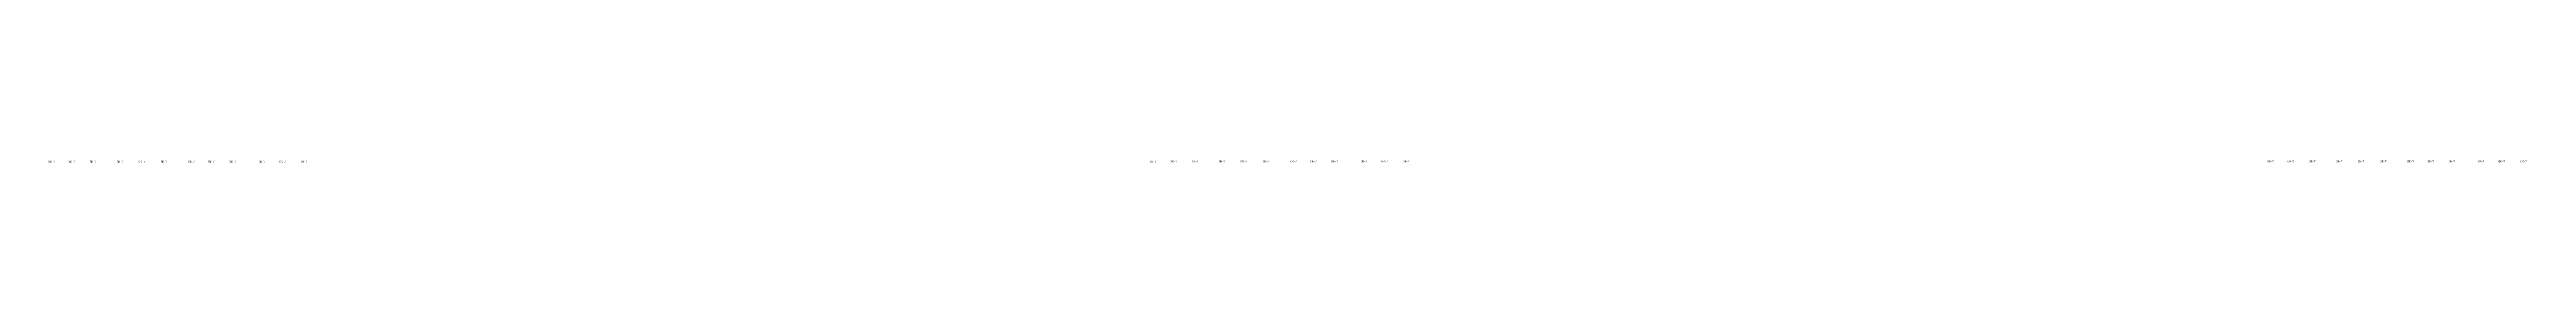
# Model space of a CAD drawing. Header units: millimetres. Extents: x -847489 to 546831, y -667201 to 947412.
# Drawn here: x -58397 to 245000, y 86917 to 87252 of the extents above; entities that cross this region are included whole.
import ezdxf

# ---------------------------------------------------------------- set-up
doc = ezdxf.new("R2010")
doc.units = ezdxf.units.MM
doc.layers.add('Маркировка ОКОН на маркир. плане', color=7, linetype='Continuous', lineweight=18)
doc.styles.add('PDF ISOCPEUR', font='isocpeur.ttf')

msp = doc.modelspace()

# ---------------------------------------------------------------- texts
at = {"layer": 'Маркировка ОКОН на маркир. плане', "lineweight": 0, "char_height": 275.42308, "attachment_point": 9, "rotation": 359.99778736, "style": 'PDF ISOCPEUR'}
for insert in [(-57766.344, 86917.487), (-55310.55, 86917.487), (-52683.211, 86917.487), (-49383.698, 86917.487), (-46709.611, 86917.487), (-43988.972, 86917.487), (-40635.359, 86917.487), (-38191.267, 86917.487), (-35584.151, 86917.487), (-31999.333, 86917.487), (-29484.386, 86917.487), (-26816.396, 86917.487), (77171.812, 86917.487), (79679.532, 86967.524), (82306.871, 86967.524), (85606.384, 86967.524), (88280.471, 86967.524), (91001.11, 86967.524), (94354.723, 86967.524), (96798.815, 86967.524), (99405.931, 86967.524), (102990.749, 86967.524), (105505.697, 86967.524), (108173.686, 86967.524), (214036.92, 86974.232), (216526.556, 86974.232), (219153.895, 86974.232), (222453.409, 86974.232), (225127.495, 86974.232), (227848.135, 86974.232), (231201.748, 86974.232), (233645.84, 86974.232), (236252.956, 86974.232), (239837.774, 86974.232), (242352.721, 86974.232), (245020.711, 86974.232)]:
    msp.add_mtext('{\\W0.8;ОК-7}', dxfattribs=dict(at, insert=insert))

doc.saveas('drawing.dxf')
